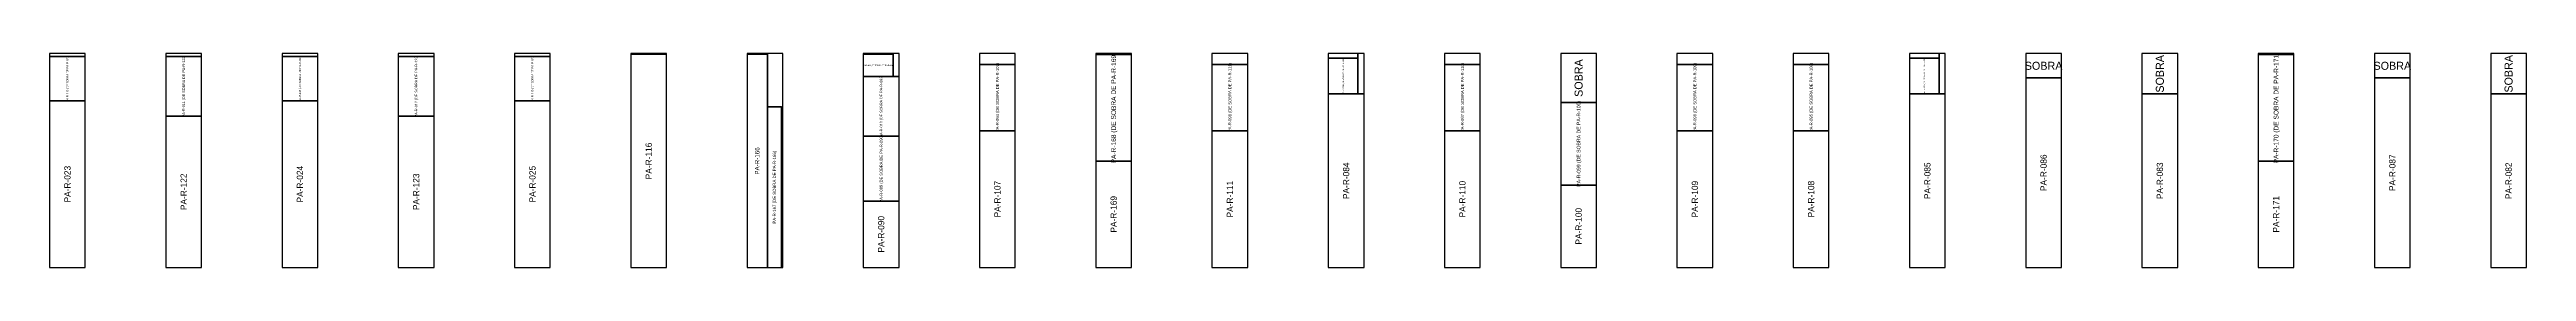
# Model space of a CAD drawing. Header units: metres. Extents: x 261.3 to 349, y -132.1 to -56.9.
# Drawn here: x 272.47 to 286.32, y -87.44 to -86.24 of the extents above; entities that cross this region are included whole.
import ezdxf
from ezdxf.enums import TextEntityAlignment as Align

# ---------------------------------------------------------------- set-up
doc = ezdxf.new("R2010")
doc.units = ezdxf.units.M
for name, color, linetype in [('PLAN-CORTE-DESPERDICIO', 1, 'Continuous'), ('PLAN-CORTE-PIEZAS-A-ABRIR', 7, 'Continuous'), ('PLAN-CORTE-RECORTES', 3, 'Continuous'), ('PLAN-CORTE-SOBRANTES', 2, 'Continuous'), ('PLAN-CORTE-TEXTOS', 5, 'Continuous')]:
    doc.layers.add(name, color=color, linetype=linetype)

msp = doc.modelspace()

# ---------------------------------------------------------------- texts
at = {"layer": 'PLAN-CORTE-TEXTOS'}
for s, height, p in [('PA-R-113 (DE SOBRA DE PA-R-023)', 0.01114, (272.571, -86.382)), ('PA-R-011 (DE SOBRA DE PA-R-122)', 0.01496, (273.221, -86.425)), ('PA-R-114 (DE SOBRA DE PA-R-024)', 0.01114, (273.871, -86.382)), ('PA-R-012 (DE SOBRA DE PA-R-123)', 0.01496, (274.521, -86.425)), ('PA-R-115 (DE SOBRA DE PA-R-025)', 0.01114, (275.171, -86.382)), ('PA-R-168 (DE SOBRA DE PA-R-169)', 0.0267, (278.421, -86.547)), ('PA-R-102 (DE SOBRA DE PA-R-084)', 0.00896, (279.704, -86.368)), ('SOBRA', 0.045, (281.021, -86.379)), ('PA-R-103 (DE SOBRA DE PA-R-085)', 0.00896, (282.954, -86.368)), ('SOBRA', 0.045, (284.271, -86.355)), ('PA-R-170 (DE SOBRA DE PA-R-171)', 0.0267, (284.921, -86.547)), ('SOBRA', 0.045, (286.221, -86.355)), ('PA-R-010 (DE SOBRA DE PA-R-089)', 0.01496, (277.121, -86.538)), ('PA-R-094 (DE SOBRA DE PA-R-107)', 0.01669, (277.771, -86.488)), ('PA-R-098 (DE SOBRA DE PA-R-111)', 0.01669, (279.071, -86.488)), ('PA-R-097 (DE SOBRA DE PA-R-110)', 0.01669, (280.371, -86.488)), ('PA-R-096 (DE SOBRA DE PA-R-109)', 0.01669, (281.671, -86.488)), ('PA-R-095 (DE SOBRA DE PA-R-108)', 0.01669, (282.321, -86.488)), ('PA-R-099 (DE SOBRA DE PA-R-100)', 0.02072, (281.021, -86.748)), ('PA-R-116', 0.035, (275.821, -86.844)), ('PA-R-166', 0.0253, (276.428, -86.844)), ('PA-R-167 (DE SOBRA DE PA-R-166)', 0.01756, (276.524, -86.991)), ('PA-R-089 (DE SOBRA DE PA-R-090)', 0.01631, (277.121, -86.887)), ('PA-R-086', 0.035, (283.621, -86.91)), ('PA-R-087', 0.035, (285.571, -86.91)), ('PA-R-023', 0.035, (272.571, -86.974)), ('PA-R-122', 0.035, (273.221, -87.017)), ('PA-R-024', 0.035, (273.871, -86.974)), ('PA-R-123', 0.035, (274.521, -87.017)), ('PA-R-025', 0.035, (275.171, -86.974)), ('PA-R-107', 0.035, (277.771, -87.058)), ('PA-R-111', 0.035, (279.071, -87.058)), ('PA-R-084', 0.035, (279.721, -86.955)), ('PA-R-110', 0.035, (280.371, -87.058)), ('PA-R-109', 0.035, (281.671, -87.058)), ('PA-R-108', 0.035, (282.321, -87.058)), ('PA-R-085', 0.035, (282.971, -86.955)), ('PA-R-083', 0.035, (284.271, -86.955)), ('PA-R-082', 0.035, (286.221, -86.955)), ('PA-R-169', 0.035, (278.421, -87.143)), ('PA-R-100', 0.035, (281.021, -87.21)), ('PA-R-171', 0.035, (284.921, -87.143)), ('PA-R-090', 0.035, (277.121, -87.255))]:
    msp.add_text(s, height=height, rotation=90, dxfattribs=at).set_placement(p, align=Align.MIDDLE_CENTER)
for s, height, p in [('PA-R-101 (DE SOBRA DE PA-R-010)', 0.00746, (277.104, -86.308)), ('SOBRA', 0.045, (283.621, -86.31)), ('SOBRA', 0.045, (285.571, -86.31))]:
    msp.add_text(s, height=height, dxfattribs=at).set_placement(p, align=Align.MIDDLE_CENTER)

# ---------------------------------------------------------------- linework, layer by layer
at = {"layer": 'PLAN-CORTE-DESPERDICIO'}
for points in [[(272.471, -86.258), (272.671, -86.258), (272.671, -86.241), (272.471, -86.241)], [(273.121, -86.258), (273.321, -86.258), (273.321, -86.241), (273.121, -86.241)], [(273.771, -86.258), (273.971, -86.258), (273.971, -86.241), (273.771, -86.241)], [(274.421, -86.258), (274.621, -86.258), (274.621, -86.241), (274.421, -86.241)], [(275.071, -86.258), (275.271, -86.258), (275.271, -86.241), (275.071, -86.241)], [(276.485, -86.541), (276.571, -86.541), (276.571, -86.241), (276.485, -86.241)], [(277.188, -86.371), (277.221, -86.371), (277.221, -86.241), (277.188, -86.241)], [(277.671, -86.302), (277.871, -86.302), (277.871, -86.241), (277.671, -86.241)], [(278.971, -86.302), (279.171, -86.302), (279.171, -86.241), (278.971, -86.241)], [(279.621, -86.268), (279.787, -86.268), (279.787, -86.241), (279.621, -86.241)], [(279.787, -86.468), (279.821, -86.468), (279.821, -86.241), (279.787, -86.241)], [(280.271, -86.302), (280.471, -86.302), (280.471, -86.241), (280.271, -86.241)], [(281.571, -86.302), (281.771, -86.302), (281.771, -86.241), (281.571, -86.241)], [(282.221, -86.302), (282.421, -86.302), (282.421, -86.241), (282.221, -86.241)], [(282.871, -86.268), (283.037, -86.268), (283.037, -86.241), (282.871, -86.241)], [(283.037, -86.468), (283.071, -86.468), (283.071, -86.241), (283.037, -86.241)]]:
    msp.add_lwpolyline(points, close=True, dxfattribs=at)
at = {"layer": 'PLAN-CORTE-PIEZAS-A-ABRIR'}
for points in [[(272.471, -87.441), (272.671, -87.441), (272.671, -86.241), (272.471, -86.241)], [(273.121, -87.441), (273.321, -87.441), (273.321, -86.241), (273.121, -86.241)], [(273.771, -87.441), (273.971, -87.441), (273.971, -86.241), (273.771, -86.241)], [(274.421, -87.441), (274.621, -87.441), (274.621, -86.241), (274.421, -86.241)], [(275.071, -87.441), (275.271, -87.441), (275.271, -86.241), (275.071, -86.241)], [(275.721, -87.441), (275.921, -87.441), (275.921, -86.241), (275.721, -86.241)], [(276.371, -87.441), (276.571, -87.441), (276.571, -86.241), (276.371, -86.241)], [(277.021, -87.441), (277.221, -87.441), (277.221, -86.241), (277.021, -86.241)], [(277.671, -87.441), (277.871, -87.441), (277.871, -86.241), (277.671, -86.241)], [(278.321, -87.441), (278.521, -87.441), (278.521, -86.241), (278.321, -86.241)], [(278.971, -87.441), (279.171, -87.441), (279.171, -86.241), (278.971, -86.241)], [(279.621, -87.441), (279.821, -87.441), (279.821, -86.241), (279.621, -86.241)], [(280.271, -87.441), (280.471, -87.441), (280.471, -86.241), (280.271, -86.241)], [(280.921, -87.441), (281.121, -87.441), (281.121, -86.241), (280.921, -86.241)], [(281.571, -87.441), (281.771, -87.441), (281.771, -86.241), (281.571, -86.241)], [(282.221, -87.441), (282.421, -87.441), (282.421, -86.241), (282.221, -86.241)], [(282.871, -87.441), (283.071, -87.441), (283.071, -86.241), (282.871, -86.241)], [(283.521, -87.441), (283.721, -87.441), (283.721, -86.241), (283.521, -86.241)], [(284.171, -87.441), (284.371, -87.441), (284.371, -86.241), (284.171, -86.241)], [(284.821, -87.441), (285.021, -87.441), (285.021, -86.241), (284.821, -86.241)], [(285.471, -87.441), (285.671, -87.441), (285.671, -86.241), (285.471, -86.241)], [(286.121, -87.441), (286.321, -87.441), (286.321, -86.241), (286.121, -86.241)]]:
    msp.add_lwpolyline(points, close=True, dxfattribs=at)
at = {"layer": 'PLAN-CORTE-RECORTES'}
for points in [[(272.471, -86.507), (272.671, -86.507), (272.671, -86.258), (272.471, -86.258)], [(273.121, -86.592), (273.321, -86.592), (273.321, -86.258), (273.121, -86.258)], [(273.771, -86.507), (273.971, -86.507), (273.971, -86.258), (273.771, -86.258)], [(274.421, -86.592), (274.621, -86.592), (274.621, -86.258), (274.421, -86.258)], [(275.071, -86.507), (275.271, -86.507), (275.271, -86.258), (275.071, -86.258)], [(275.721, -87.441), (275.921, -87.441), (275.921, -86.247), (275.721, -86.247)], [(276.371, -87.441), (276.485, -87.441), (276.485, -86.247), (276.371, -86.247)], [(277.021, -86.371), (277.188, -86.371), (277.188, -86.246), (277.021, -86.246)], [(278.321, -86.845), (278.521, -86.845), (278.521, -86.249), (278.321, -86.249)], [(279.621, -86.468), (279.787, -86.468), (279.787, -86.268), (279.621, -86.268)], [(282.871, -86.468), (283.037, -86.468), (283.037, -86.268), (282.871, -86.268)], [(284.821, -86.845), (285.021, -86.845), (285.021, -86.249), (284.821, -86.249)], [(277.021, -86.705), (277.221, -86.705), (277.221, -86.371), (277.021, -86.371)], [(277.671, -86.674), (277.871, -86.674), (277.871, -86.302), (277.671, -86.302)], [(278.971, -86.674), (279.171, -86.674), (279.171, -86.302), (278.971, -86.302)], [(280.271, -86.674), (280.471, -86.674), (280.471, -86.302), (280.271, -86.302)], [(281.571, -86.674), (281.771, -86.674), (281.771, -86.302), (281.571, -86.302)], [(282.221, -86.674), (282.421, -86.674), (282.421, -86.302), (282.221, -86.302)], [(283.521, -87.441), (283.721, -87.441), (283.721, -86.378), (283.521, -86.378)], [(285.471, -87.441), (285.671, -87.441), (285.671, -86.378), (285.471, -86.378)], [(272.471, -87.441), (272.671, -87.441), (272.671, -86.507), (272.471, -86.507)], [(273.771, -87.441), (273.971, -87.441), (273.971, -86.507), (273.771, -86.507)], [(275.071, -87.441), (275.271, -87.441), (275.271, -86.507), (275.071, -86.507)], [(276.485, -87.441), (276.564, -87.441), (276.564, -86.541), (276.485, -86.541)], [(279.621, -87.441), (279.821, -87.441), (279.821, -86.468), (279.621, -86.468)], [(280.921, -86.979), (281.121, -86.979), (281.121, -86.516), (280.921, -86.516)], [(282.871, -87.441), (283.071, -87.441), (283.071, -86.468), (282.871, -86.468)], [(284.171, -87.441), (284.371, -87.441), (284.371, -86.468), (284.171, -86.468)], [(286.121, -87.441), (286.321, -87.441), (286.321, -86.468), (286.121, -86.468)], [(273.121, -87.441), (273.321, -87.441), (273.321, -86.592), (273.121, -86.592)], [(274.421, -87.441), (274.621, -87.441), (274.621, -86.592), (274.421, -86.592)], [(277.671, -87.441), (277.871, -87.441), (277.871, -86.674), (277.671, -86.674)], [(278.971, -87.441), (279.171, -87.441), (279.171, -86.674), (278.971, -86.674)], [(280.271, -87.441), (280.471, -87.441), (280.471, -86.674), (280.271, -86.674)], [(281.571, -87.441), (281.771, -87.441), (281.771, -86.674), (281.571, -86.674)], [(282.221, -87.441), (282.421, -87.441), (282.421, -86.674), (282.221, -86.674)], [(277.021, -87.069), (277.221, -87.069), (277.221, -86.705), (277.021, -86.705)], [(278.321, -87.441), (278.521, -87.441), (278.521, -86.845), (278.321, -86.845)], [(284.821, -87.441), (285.021, -87.441), (285.021, -86.845), (284.821, -86.845)], [(277.021, -87.441), (277.221, -87.441), (277.221, -87.069), (277.021, -87.069)], [(280.921, -87.441), (281.121, -87.441), (281.121, -86.979), (280.921, -86.979)]]:
    msp.add_lwpolyline(points, close=True, dxfattribs=at)
at = {"layer": 'PLAN-CORTE-SOBRANTES'}
for points in [[(280.921, -86.516), (281.121, -86.516), (281.121, -86.241), (280.921, -86.241)], [(283.521, -86.378), (283.721, -86.378), (283.721, -86.241), (283.521, -86.241)], [(284.171, -86.468), (284.371, -86.468), (284.371, -86.241), (284.171, -86.241)], [(285.471, -86.378), (285.671, -86.378), (285.671, -86.241), (285.471, -86.241)], [(286.121, -86.468), (286.321, -86.468), (286.321, -86.241), (286.121, -86.241)]]:
    msp.add_lwpolyline(points, close=True, dxfattribs=at)

msp.set_redraw_order([(e.dxf.handle, doc.entitydb.next_handle()) for e in msp.query("TEXT MTEXT ATTDEF DIMENSION ARC_DIMENSION")])  # texts and dimensions are drawn at this point

doc.saveas('drawing.dxf')
